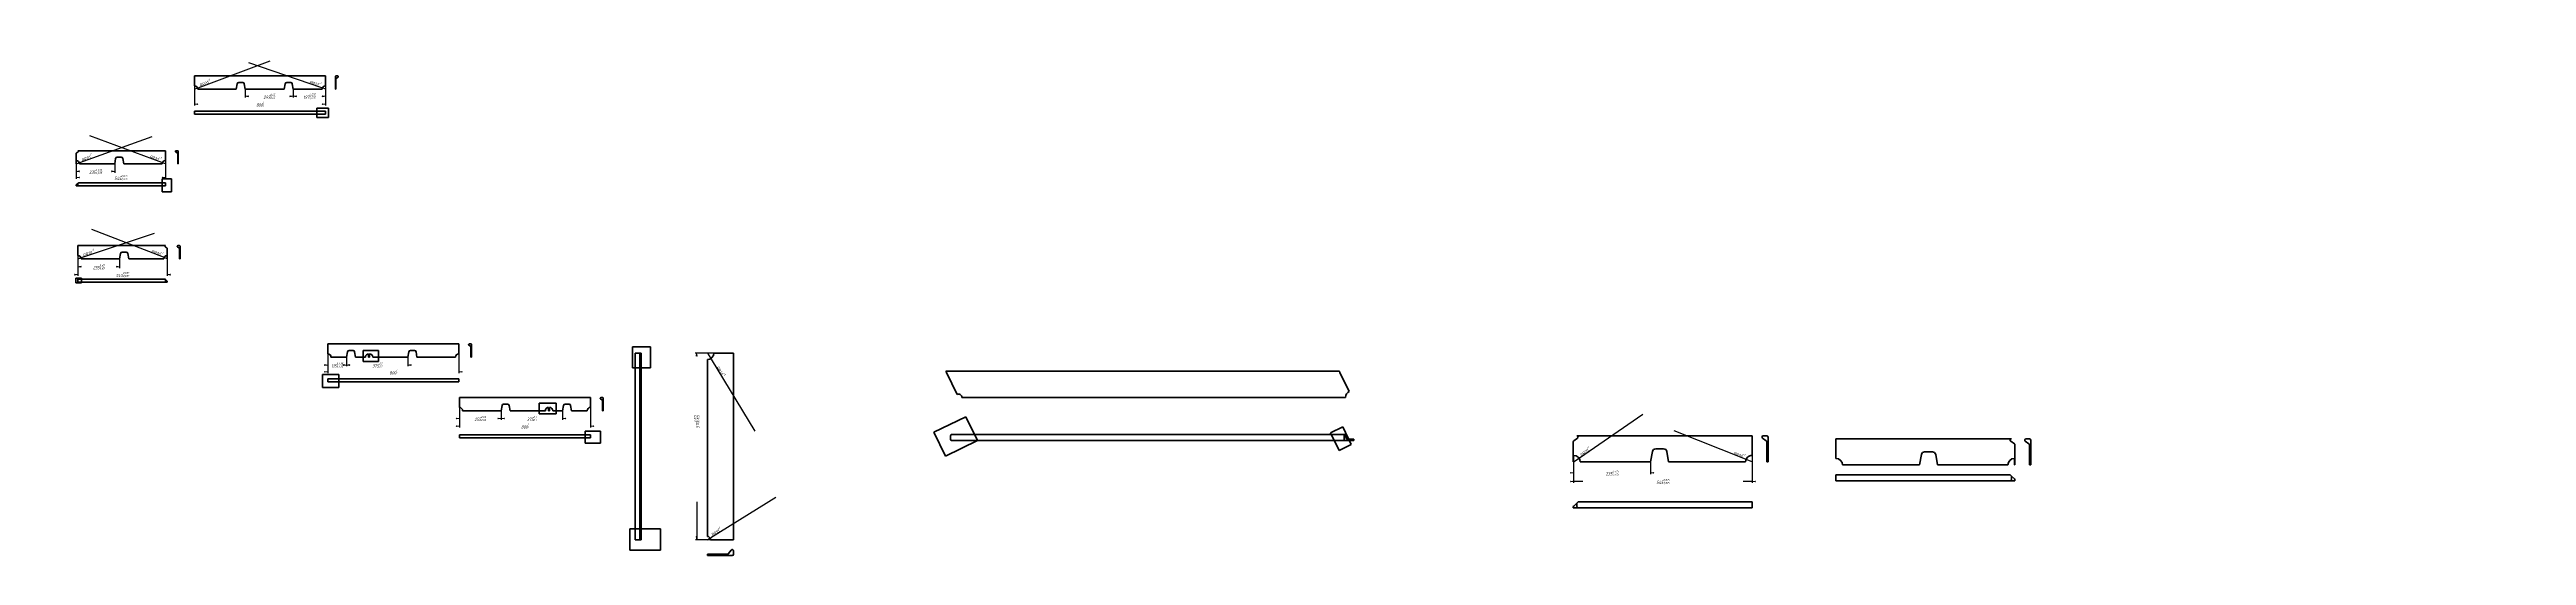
# Model space of a CAD drawing. Header units: millimetres. Extents: x 0 to 3780, y -368 to 405.
import ezdxf

# ---------------------------------------------------------------- set-up
doc = ezdxf.new("R2010")
doc.units = ezdxf.units.MM
doc.linetypes.add('K5LT_BASIC', pattern=[0])
doc.linetypes.add('K5LT_THIN', pattern=[0])
doc.layers.add('Системный слой', color=7, linetype='Continuous')
doc.layers.add('Системный слой (1)', color=7, linetype='Continuous', true_color=0x909090)
doc.styles.add('KDIMTEXTSTYLE', font='GOST_AU.SHX', dxfattribs={"width": 0.96, "oblique": 15, "height": 5})
doc.dimstyles.new('KDIMSTYLE (0.25)', dxfattribs={"dimtxt": 5, "dimasz": 1, "dimexe": 2, "dimexo": 0, "dimgap": 1, "dimtad": 1, "dimlfac": 4, "dimtxsty": 'KDIMTEXTSTYLE', "dimsah": 1, "dimcen": 0, "dimdle": 1, "dimadec": 0, "dimazin": 0, "dimtfac": 0.667, "dimtmove": 0, "dimatfit": 3, "dimfxl": 1, "dimtvp": 1, "dimtolj": 1, "dimtzin": 0, "dimarcsym": 0})
doc.dimstyles.new('KDIMSTYLE (0.50)', dxfattribs={"dimtxt": 5, "dimasz": 1, "dimexe": 2, "dimexo": 0, "dimgap": 1, "dimtad": 1, "dimlfac": 2, "dimtxsty": 'KDIMTEXTSTYLE', "dimsah": 1, "dimcen": 0, "dimdle": 1, "dimadec": 0, "dimazin": 0, "dimtfac": 0.667, "dimtmove": 0, "dimatfit": 3, "dimfxl": 1, "dimtvp": 1, "dimtolj": 1, "dimtzin": 0, "dimarcsym": 0})

# ---------------------------------------------------------------- blocks, each defined once
blk = doc.blocks.new('KDIMARROW_01')
at = {"layer": 'Системный слой'}
blk.add_hatch(color=0, dxfattribs=at).paths.add_polyline_path([(-5, -0.6582624912261956), (0, 0), (-5, 0.658262491226197), (-4.5, 5.51091059616309e-16)])
at = {"layer": 'Системный слой', "color": 0, "linetype": 'K5LT_THIN', "lineweight": 18}
for p, q in [((-4.5, 5.51091059616309e-16), (-5, 0.658262491226197)), ((-5, 0.658262491226197), (0, 0)), ((0, 0), (-5, -0.6582624912261956)), ((-5, -0.6582624912261956), (-4.5, 5.51091059616309e-16))]:
    blk.add_line(p, q, dxfattribs=at)
at = {"layer": 'Системный слой (1)', "color": 0, "linetype": 'K5LT_THIN', "lineweight": 18}
blk.add_line((0, 0), (-1, 0), dxfattribs=at)
blk = doc.blocks.new('U0')
at = {"layer": 'Системный слой (1)', "color": 5, "linetype": 'K5LT_BASIC', "lineweight": 60, "true_color": 0x0000ff}
for p, q in [((171.9712375406431, 207.4828602602768), (185.9712375406431, 207.4828602602768)), ((171.9712375406431, 187.4828602602768), (171.9712375406431, 207.4828602602768)), ((185.9712375406431, 207.4828602602768), (185.9712375406431, 187.4828602602768)), ((185.9712375406431, 187.4828602602768), (171.9712375406431, 187.4828602602768))]:
    blk.add_line(p, q, dxfattribs=at)
blk = doc.blocks.new('U1')
at = {"layer": 'Системный слой (1)', "color": 5, "linetype": 'K5LT_BASIC', "lineweight": 60, "true_color": 0x0000ff}
for p, q in [((40.2662888376808, 55.66416454634179), (49.0162888376808, 55.66416454634179)), ((40.2662888376808, 48.41416454634179), (40.2662888376808, 55.66416454634179)), ((49.0162888376808, 48.41416454634179), (40.2662888376808, 48.41416454634179)), ((49.0162888376808, 55.66416454634179), (49.0162888376808, 48.41416454634179))]:
    blk.add_line(p, q, dxfattribs=at)
blk = doc.blocks.new('U2')
at = {"layer": 'Системный слой (1)', "color": 5, "linetype": 'K5LT_BASIC', "lineweight": 60, "true_color": 0x0000ff}
for p, q in [((425.5635780661287, 315.1533987600566), (407.8135780661287, 315.1533987600566)), ((407.8135780661287, 315.1533987600566), (407.8135780661287, 301.1533987600566)), ((425.5635780661287, 301.1533987600566), (425.5635780661287, 315.1533987600566)), ((407.8135780661287, 301.1533987600566), (425.5635780661287, 301.1533987600566))]:
    blk.add_line(p, q, dxfattribs=at)
blk = doc.blocks.new('U3')
at = {"layer": 'Системный слой (1)', "color": 5, "linetype": 'K5LT_BASIC', "lineweight": 60, "true_color": 0x0000ff}
for p, q in [((478.4178315940748, -54.75122366398495), (502.1678315940748, -54.75122366398495)), ((478.4178315940748, -71.50122366398494), (478.4178315940748, -54.75122366398495)), ((502.1678315940748, -71.50122366398494), (478.4178315940748, -71.50122366398494)), ((502.1678315940748, -54.75122366398495), (502.1678315940748, -71.50122366398494))]:
    blk.add_line(p, q, dxfattribs=at)
blk = doc.blocks.new('U4')
at = {"layer": 'Системный слой (1)', "color": 5, "linetype": 'K5LT_BASIC', "lineweight": 60, "true_color": 0x0000ff}
for p, q in [((416.40206859876, -91.4273675021742), (441.3914695778082, -91.4273675021742)), ((416.40206859876, -111.4273675021742), (416.40206859876, -91.4273675021742)), ((441.3914695778082, -111.4273675021742), (416.40206859876, -111.4273675021742)), ((441.3914695778082, -91.4273675021742), (441.3914695778082, -111.4273675021742))]:
    blk.add_line(p, q, dxfattribs=at)
blk = doc.blocks.new('U5')
at = {"layer": 'Системный слой (1)', "color": 5, "linetype": 'K5LT_BASIC', "lineweight": 60, "true_color": 0x0000ff}
for p, q in [((747.2041459107602, -134.9985422920777), (773.2041459107602, -134.9985422920777)), ((747.2041459107602, -151.4985422920777), (747.2041459107602, -134.9985422920777)), ((773.2041459107602, -134.9985422920777), (773.2041459107602, -151.4985422920777)), ((773.2041459107602, -151.4985422920777), (747.2041459107602, -151.4985422920777))]:
    blk.add_line(p, q, dxfattribs=at)
blk = doc.blocks.new('U6')
at = {"layer": 'Системный слой (1)', "color": 5, "linetype": 'K5LT_BASIC', "lineweight": 60, "true_color": 0x0000ff}
for p, q in [((817.3476513299853, -177.8279354950771), (840.8073185503368, -177.8279354950771)), ((817.3476513299853, -196.0779354950771), (817.3476513299853, -177.8279354950771)), ((840.8073185503368, -177.8279354950771), (840.8073185503368, -196.0779354950771)), ((840.8073185503368, -196.0779354950771), (817.3476513299853, -196.0779354950771))]:
    blk.add_line(p, q, dxfattribs=at)
blk = doc.blocks.new('U7')
at = {"layer": 'Системный слой (1)', "color": 5, "linetype": 'K5LT_BASIC', "lineweight": 60, "true_color": 0x0000ff}
for p, q in [((889.6018052635808, -48.98865873113249), (917.1018052635808, -48.98865873113249)), ((889.6018052635808, -80.98865873113249), (889.6018052635808, -48.98865873113249)), ((917.1018052635808, -48.98865873113249), (917.1018052635808, -80.98865873113249)), ((917.1018052635808, -80.98865873113249), (889.6018052635808, -80.98865873113249))]:
    blk.add_line(p, q, dxfattribs=at)
blk = doc.blocks.new('U8')
at = {"layer": 'Системный слой (1)', "color": 5, "linetype": 'K5LT_BASIC', "lineweight": 60, "true_color": 0x0000ff}
for p, q in [((885.411436718595, -327.0230272609858), (932.411436718595, -327.0230272609858)), ((885.411436718595, -359.3983113660662), (885.411436718595, -327.0230272609858)), ((932.411436718595, -327.0230272609858), (932.411436718595, -359.3983113660662)), ((932.411436718595, -359.3983113660662), (885.411436718595, -359.3983113660662))]:
    blk.add_line(p, q, dxfattribs=at)
blk = doc.blocks.new('U9')
at = {"layer": 'Системный слой (1)', "color": 5, "linetype": 'K5LT_BASIC', "lineweight": 60, "true_color": 0x0000ff}
for p, q in [((1954.803956696962, -180.5769071259933), (1973.476850466892, -171.4883305123094)), ((1967.93314500643, -207.5514212890793), (1954.803956696962, -180.5769071259933)), ((1973.476850466892, -171.4883305123094), (1986.60603877636, -198.4628446753953)), ((1986.60603877636, -198.4628446753953), (1967.93314500643, -207.5514212890793))]:
    blk.add_line(p, q, dxfattribs=at)
blk = doc.blocks.new('U10')
at = {"layer": 'Системный слой (1)', "color": 5, "linetype": 'K5LT_BASIC', "lineweight": 60, "true_color": 0x0000ff}
for p, q in [((1349.649558431563, -179.4820737210238), (1398.165229314494, -155.86825160986)), ((1367.388136045264, -215.9267877273502), (1349.649558431563, -179.4820737210238)), ((1398.165229314494, -155.86825160986), (1415.903806928195, -192.3129656161864)), ((1415.903806928195, -192.3129656161864), (1367.388136045264, -215.9267877273502))]:
    blk.add_line(p, q, dxfattribs=at)

msp = doc.modelspace()

# ---------------------------------------------------------------- linework, layer by layer
at = {"layer": 'Системный слой (1)', "color": 5, "linetype": 'K5LT_BASIC', "lineweight": 60, "true_color": 0x0000ff}
for p, q in [((221.1625561219095, 362.6975924592994), (221.1625561219095, 364.5051330022918)), ((221.1625561219095, 364.5051330022918), (421.1625561219096, 364.5051330022918)), ((221.1625561219095, 360.6876735452842), (221.1625561219095, 362.6975924592994)), ((221.1625561219095, 359.8801330022918), (221.1625561219095, 360.6876735452842)), ((221.1625561219096, 349.5051330022705), (221.1625561219095, 359.8801330022918)), ((226.1625561219096, 344.5051330022704), (284.9125561219096, 344.5051330022705)), ((286.3262818281753, 352.4434580540332), (284.9125561219096, 344.5051330022705)), ((294.7875561219096, 354.5051330022705), (288.7875561219096, 354.5051330022705)), ((298.6625561219096, 344.5051330022705), (297.2488304156439, 352.4434580540332)), ((298.6625561219096, 344.5051330022705), (358.1625561219096, 344.5051330022673)), ((358.1625561219096, 344.5051330022673), (359.5762818281753, 352.44345805403)), ((362.0375561219096, 354.5051330022674), (368.0375561219096, 354.5051330022673)), ((370.4988304156439, 352.44345805403), (371.9125561219096, 344.5051330022673)), ((371.9125561219096, 344.5051330022673), (416.1625561219096, 344.5051330022704)), ((421.1625561219096, 362.6975924592994), (421.1625561219096, 364.5051330022918)), ((421.1625561219096, 360.6876735452842), (421.1625561219096, 362.6975924592994)), ((421.1625561219096, 359.8801330022918), (421.1625561219096, 360.6876735452842)), ((421.1625561219096, 349.5051330022705), (421.1625561219096, 359.8801330022918)), ((436.1625561219138, 363.5051330022918), (436.1625561219138, 349.5051330022705)), ((437.1625561219138, 349.5051330022705), (436.1625561219138, 349.5051330022705)), ((436.1625561219138, 349.5051330022705), (436.1625561219138, 344.5051330022705)), ((436.1625561219138, 344.5051330022705), (437.1625561219138, 344.5051330022705)), ((439.7348102756868, 364.5051330022918), (437.1625561219138, 364.5051330022918)), ((437.1625561219138, 349.5051330022705), (437.1625561219138, 359.8801330022918)), ((437.1625561219138, 349.5051330022705), (437.1625561219138, 344.5051330022705)), ((437.5727440574191, 360.6876735452842), (440.3246223401816, 362.6975924592994)), ((221.1625561219096, 310.5051330022658), (421.1625561219096, 310.5051330022658)), ((221.1625561219095, 309.5051330022658), (221.1625561219096, 310.5051330022658)), ((221.1625561219095, 306.9328788484928), (221.1625561219095, 309.5051330022658)), ((221.1625561219096, 305.9328788484928), (221.1625561219095, 306.9328788484928)), ((221.1625561219096, 305.9328788484928), (421.1625561219096, 305.9328788484928)), ((421.1625561219096, 309.5051330022658), (421.1625561219096, 310.5051330022658)), ((421.1625561219096, 306.9328788484928), (421.1625561219096, 309.5051330022658)), ((421.1625561219096, 305.9328788484928), (421.1625561219096, 306.9328788484928)), ((40.47123754061943, 230.3111020658797), (40.47123754064788, 245.6861020658801)), ((40.47123754061943, 230.3111020658797), (40.7212375406431, 230.3111020658829)), ((40.7212375406431, 230.3111020658829), (40.7212375406431, 235.3111020658829)), ((40.88142547614831, 246.4936426088725), (43.63330375889973, 248.5035615228637)), ((43.04349169435284, 250.3111020659014), (176.971237540643, 250.3111020659018)), ((45.7212375406431, 230.3111020658829), (99.4712375406431, 230.3111020658824)), ((99.4712375406431, 230.3111020658824), (100.8849632469088, 238.2494271176451)), ((103.3462375406431, 240.3111020658824), (109.3462375406431, 240.3111020658824)), ((111.8075118343774, 238.2494271176451), (113.2212375406431, 230.3111020658824)), ((113.2212375406431, 230.3111020658824), (171.9712375406431, 230.3111020658816)), ((176.971237540643, 250.3111020659018), (176.971237540643, 249.3111020658801)), ((176.9712375406431, 235.311102065883), (176.971237540643, 249.3111020658801)), ((192.3814254762065, 248.503561522909), (195.1333037589691, 246.4936426088937)), ((195.5434916944744, 250.3111020659014), (192.9712375407013, 250.3111020659014)), ((195.5434916944744, 245.6861020659014), (195.5434916944747, 230.3111020658829)), ((196.5434916944744, 230.3111020658797), (195.5434916944747, 230.3111020658829)), ((196.5434916944744, 248.5035615228637), (196.5434916944744, 249.3111020658798)), ((196.5434916944744, 246.4936426088725), (196.5434916944744, 248.5035615228637)), ((196.5434916944744, 245.6861020658801), (196.5434916944744, 246.4936426088725)), ((196.5434916944744, 230.3111020658797), (196.5434916944744, 245.6861020658801)), ((40.88142547609152, 198.1490358476123), (40.47123754061943, 197.738847912107)), ((40.47123754064788, 196.738847912107), (40.47123754061943, 197.738847912107)), ((40.47123754064788, 196.738847912107), (40.88142547614831, 196.738847912107)), ((43.04349169438126, 200.31110206588), (40.88142547609152, 198.1490358476123)), ((40.88142547614831, 196.738847912107), (43.63330375889973, 196.738847912107)), ((43.04349169438126, 200.31110206588), (44.04349169441195, 201.31110206588)), ((43.04349169435284, 197.738847912107), (43.04349169438126, 200.31110206588)), ((43.04349169435284, 197.738847912107), (44.04349169441616, 196.738847912107)), ((43.63330375889973, 196.738847912107), (44.04349169441616, 196.738847912107)), ((44.04349169441616, 201.3111020706633), (176.971237540643, 201.31110206588)), ((44.04349169441616, 196.738847912107), (176.971237540643, 196.738847912107)), ((176.971237540643, 200.31110206588), (176.971237540643, 201.31110206588)), ((176.971237540643, 197.738847912107), (176.971237540643, 200.31110206588)), ((176.971237540643, 197.738847912107), (176.971237540643, 196.738847912107)), ((43.25908184873151, 105.436102065896), (43.25908184873151, 104.4361020658743)), ((177.1868276950217, 105.4361020658956), (43.25908184873151, 105.436102065896)), ((43.25908184873147, 90.43610206587712), (43.25908184873151, 104.4361020658743)), ((107.0090818487314, 85.4361020658765), (48.25908184873147, 85.4361020658757)), ((107.0090818487314, 85.4361020658765), (108.4228075549971, 93.37442711763921)), ((110.8840818487314, 95.4361020658765), (116.8840818487314, 95.4361020658765)), ((119.3453561424657, 93.37442711763921), (120.7590818487314, 85.4361020658765)), ((174.5090818487315, 85.4361020658771), (120.7590818487314, 85.4361020658765)), ((179.3488939132262, 101.6186426088667), (176.5970156304748, 103.6285615228578)), ((179.5090818487315, 90.43610206587712), (179.5090818487315, 85.4361020658771)), ((179.7590818487551, 85.43610206587388), (179.5090818487315, 85.4361020658771)), ((179.7590818487551, 85.43610206587388), (179.7590818487267, 100.8111020658743)), ((195.1692697842659, 103.6285615229035), (197.9211480670285, 101.6186426088883)), ((198.3313360025338, 105.436102065896), (195.7590818487607, 105.436102065896)), ((198.3313360025338, 100.8111020658959), (198.3313360025342, 90.4361020658771)), ((198.3313360025341, 85.4361020658757), (198.3313360025342, 90.4361020658771)), ((199.3313360025338, 90.43610206587712), (198.3313360025342, 90.4361020658771)), ((199.331336002534, 85.4361020658757), (198.3313360025341, 85.4361020658757)), ((199.3313360025338, 90.43610206587712), (199.3313360025338, 104.4361020658743)), ((199.3313360025338, 90.43610206587712), (199.331336002534, 85.4361020658757)), ((176.1868276949584, 54.43610207064728), (43.25908184873151, 54.43610206586402)), ((43.25908184873151, 53.43610206586402), (43.25908184873151, 54.43610206586402)), ((43.2590818487315, 50.86384791209093), (43.25908184873151, 53.43610206586402)), ((43.2590818487315, 50.86384791209093), (43.25908184873151, 49.86384791209093)), ((176.1868276949584, 49.86384791209093), (43.25908184873151, 49.86384791209093)), ((177.1868276949933, 53.43610206586402), (176.1868276949583, 54.4361020658597)), ((177.1868276950217, 50.86384791209093), (176.1868276949584, 49.86384791209093)), ((176.5970156304748, 49.86384791209093), (176.1868276949584, 49.86384791209093)), ((179.3488939132262, 49.86384791209093), (176.5970156304748, 49.86384791209093)), ((177.1868276950217, 50.86384791209093), (177.1868276949933, 53.43610206586402)), ((177.1868276949933, 53.43610206586402), (179.348893913283, 51.27403584759622)), ((179.348893913283, 51.27403584759622), (179.7590818487551, 50.86384791209093)), ((179.7590818487267, 49.86384791209093), (179.3488939132262, 49.86384791209093)), ((179.7590818487267, 49.86384791209093), (179.7590818487551, 50.86384791209093)), ((424.5164695778082, -45.75122366398716), (424.5164695778082, -44.75122366396623)), ((424.5164695778082, -44.75122366396623), (624.516469577808, -44.75122366396561)), ((424.5164695778082, -45.75122366398716), (424.5164695778082, -59.75122366398492)), ((429.5164695778082, -64.75122366398492), (453.2664695778082, -64.75122366398496)), ((453.2664695778082, -64.75122366398496), (454.6801952840738, -56.81289861222223)), ((457.1414695778081, -54.75122366398496), (463.1414695778081, -54.75122366398495)), ((465.6027438715424, -56.81289861222223), (467.0164695778082, -64.75122366398496)), ((467.0164695778082, -64.75122366398496), (482.0164695778349, -64.75122366400758)), ((487.0164695778349, -59.75122366400616), (487.0164695778349, -64.75122366400616)), ((487.0164695778349, -64.75122366400616), (488.2664695778082, -64.75122366398433)), ((488.2664695778082, -64.75122366398433), (488.2664695778082, -59.75122366398433)), ((493.2664695778082, -64.75122366398433), (547.0164695778082, -64.75122366398493)), ((547.0164695778082, -64.75122366398493), (548.4301952840739, -56.81289861222222)), ((550.8914695778082, -54.75122366398494), (556.8914695778082, -54.75122366398494)), ((559.3527438715424, -56.81289861222222), (560.7664695778082, -64.75122366398493)), ((560.7664695778082, -64.75122366398493), (619.5164695778082, -64.75122366398575)), ((624.516469577808, -44.75122366396561), (624.516469577808, -45.75122366398716)), ((624.5164695778082, -59.75122366398433), (624.516469577808, -45.75122366398716)), ((642.678535796076, -48.5686831209739), (639.9266575133133, -46.55876420695867)), ((640.5164695778082, -44.7512236639662), (643.0887237315812, -44.75122366396623)), ((643.0887237315817, -59.75122366398492), (643.0887237315812, -49.37622366396621)), ((644.0887237315812, -59.75122366398492), (643.0887237315817, -59.75122366398492)), ((643.0887237315816, -64.75122366398492), (643.0887237315817, -59.75122366398492)), ((644.0887237315814, -64.75122366398492), (643.0887237315816, -64.75122366398492)), ((644.0887237315812, -45.75122366398716), (644.0887237315812, -59.75122366398492)), ((644.0887237315812, -59.75122366398492), (644.0887237315814, -64.75122366398492)), ((893.8747330371626, -343.5779354950557), (893.8747330371626, -58.57793549509847)), ((893.8747330371626, -58.57793549509847), (894.6951089081731, -58.57793549509847)), ((894.6951089081731, -58.57793549509847), (900.1988654736983, -58.57793549509847)), ((900.1988654736983, -58.57793549509847), (901.0192413447089, -58.57793549509847)), ((901.0192413447089, -58.57793549509847), (901.0192413447089, -68.57793549509847)), ((903.0192413447089, -58.57793549509847), (901.0192413447089, -58.57793549509847)), ((901.0192413447089, -338.5779354950557), (901.0192413447089, -68.57793549509847)), ((901.0192413447089, -68.57793549509847), (903.0192413447087, -68.57793549509847)), ((903.0192413447087, -68.57793549509847), (903.0192413447089, -58.57793549509847)), ((903.0192413447089, -338.5779354950557), (903.0192413447087, -68.57793549509847)), ((1003.874733037163, -338.5779354950557), (1003.874733037163, -68.57793549509847)), ((1013.874733037163, -58.57793549509847), (1041.874733037163, -58.57793549509847)), ((1041.874733037163, -58.57793549509847), (1043.874733037162, -58.57793549509847)), ((1043.874733037162, -343.5779354950557), (1043.874733037162, -58.57793549509847)), ((424.5164695778082, -97.75122366400774), (424.5164695778082, -98.75122366400774)), ((424.5164695778082, -97.75122366400774), (624.516469577808, -97.75122366400774)), ((424.5164695778082, -98.75122366400774), (424.5164695778082, -101.3234778177808)), ((424.5164695778082, -102.3234778177808), (424.5164695778082, -101.3234778177808)), ((424.5164695778082, -102.3234778177808), (624.516469577808, -102.3234778177808)), ((624.516469577808, -98.75122366400774), (624.516469577808, -97.75122366400774)), ((624.5164695778082, -101.3234778177808), (624.516469577808, -98.75122366400774)), ((624.5164695778082, -101.3234778177808), (624.516469577808, -102.3234778177808)), ((1368.769542998656, -88.2816204327313), (1367.796091671222, -86.2816204327313)), ((1367.796091671222, -86.2816204327313), (1968.362978698583, -86.28162043275591)), ((1368.769542998656, -88.2816204327313), (1385.07692016833, -121.7858680722426)), ((1969.336430026016, -88.28162043275597), (1968.362978698583, -86.28162043275591)), ((1969.336430026016, -88.28162043275597), (1983.4556091441, -117.2901157117276)), ((625.3971306148314, -126.6145104732758), (625.3971306148314, -127.6145104732973)), ((825.3971306148314, -126.6145104732764), (625.3971306148314, -126.6145104732758)), ((625.3971306148314, -141.6145104732945), (625.3971306148314, -127.6145104732973)), ((689.1471306148314, -146.6145104732951), (630.3971306148314, -146.6145104732959)), ((689.1471306148314, -146.6145104732951), (690.5608563210972, -138.6761854215324)), ((693.0221306148314, -136.6145104732951), (699.0221306148314, -136.6145104732951)), ((701.4834049085657, -138.6761854215324), (702.8971306148314, -146.6145104732951)), ((756.6471306148314, -146.6145104732945), (702.8971306148314, -146.6145104732951)), ((761.6471306148314, -141.6145104732945), (761.6471306148314, -146.6145104732945)), ((762.8971306148048, -146.6145104733164), (761.6471306148314, -146.6145104732945)), ((762.8971306148048, -146.6145104733164), (762.8971306148048, -141.6145104733163)), ((782.8971306148314, -146.6145104732951), (767.8971306148048, -146.6145104733178)), ((782.8971306148314, -146.6145104732951), (784.3108563210972, -138.6761854215324)), ((786.7721306148314, -136.6145104732951), (792.7721306148314, -136.6145104732951)), ((795.2334049085657, -138.6761854215324), (796.6471306148314, -146.6145104732951)), ((820.3971306148314, -146.6145104732951), (796.6471306148314, -146.6145104732951)), ((825.3971306148314, -127.6145104732973), (825.3971306148314, -126.6145104732764)), ((825.3971306148314, -127.6145104732973), (825.3971306148314, -141.6145104732951)), ((840.8073185503367, -128.4220510162683), (843.5591968330993, -130.4319699302835)), ((843.9693847686046, -126.6145104732758), (841.3971306148316, -126.6145104732758)), ((843.9693847686046, -131.2395104732758), (843.9693847686051, -141.6145104732945)), ((844.9693847686046, -141.6145104732945), (843.9693847686051, -141.6145104732945)), ((843.969384768605, -146.6145104732959), (843.9693847686051, -141.6145104732945)), ((844.9693847686048, -146.6145104732959), (843.969384768605, -146.6145104732959)), ((844.9693847686046, -141.6145104732945), (844.9693847686046, -127.6145104732973)), ((844.9693847686046, -141.6145104732945), (844.9693847686048, -146.6145104732959)), ((1392.265118219907, -126.2816204327571), (1977.832005247256, -126.2816204327567)), ((625.3971306148314, -184.6145104733178), (625.3971306148314, -183.6145104733178)), ((825.3971306148314, -183.6145104733178), (625.3971306148314, -183.6145104733178)), ((625.3971306148314, -187.1867646270908), (625.3971306148314, -184.6145104733178)), ((625.3971306148314, -187.1867646270908), (625.3971306148314, -188.1867646270908)), ((825.3971306148314, -188.1867646270908), (625.3971306148314, -188.1867646270908)), ((825.3971306148314, -183.6145104733178), (825.3971306148314, -184.6145104733178)), ((825.3971306148314, -184.6145104733178), (825.3971306148314, -187.1867646270908)), ((825.3971306148314, -188.1867646270908), (825.3971306148314, -187.1867646270908)), ((1375.012806895651, -185.1684573086404), (1375.012806895651, -190.3129656161866)), ((1375.986258525581, -183.1684573086404), (1976.553145552941, -183.1684573086402)), ((1975.579693923012, -185.1684573086401), (1975.579693923012, -190.3129656161861)), ((1979.295804898861, -189.4925897451756), (1977.339246663978, -183.9888331796506)), ((2326.24207351152, -192.520050240169), (2331.745830077023, -188.5002124121866)), ((2330.566205947929, -184.8851313261114), (2598.42169764051, -184.8851313261106)), ((2598.42169764051, -184.8851313261106), (2598.42169764051, -186.8851313261537)), ((2598.42169764051, -214.8851313261481), (2598.42169764051, -186.8851313261537)), ((2614.242073511657, -188.5002124120962), (2619.745830077182, -192.5200502401267)), ((2620.566205948193, -184.8851313261114), (2615.421697640646, -184.8851313261114)), ((2622.566205948193, -188.5002124121866), (2622.566205948203, -186.8851313261545)), ((2622.566205948203, -192.520050240169), (2622.566205948193, -188.5002124121866)), ((1375.986258223085, -192.3129656161865), (1976.553145250446, -192.3129656161861)), ((1976.553145250446, -192.3129656161861), (1990.672324368531, -192.3129656161861)), ((1990.672324368531, -190.3129656161863), (1980.081906312393, -190.3129656161861)), ((1990.672324368531, -190.3129656161863), (1990.672324368531, -192.3129656161861)), ((2325.421697640462, -224.8851313261545), (2325.421697640519, -194.1351313261537)), ((2325.421697640462, -224.8851313261545), (2325.92169764051, -224.8851313261481)), ((2325.92169764051, -224.8851313261481), (2325.92169764051, -214.8851313261481)), ((2335.92169764051, -224.8851313261481), (2443.42169764051, -224.8851313261493)), ((2443.42169764051, -224.8851313261493), (2446.249149053041, -209.0084812226239)), ((2451.17169764051, -204.8851313261493), (2463.17169764051, -204.8851313261493)), ((2468.094246227978, -209.0084812226238), (2470.92169764051, -224.8851313261493)), ((2470.92169764051, -224.8851313261493), (2588.42169764051, -224.8851313261509)), ((2620.566205948193, -194.1351313261115), (2620.566205948193, -224.8851313261481)), ((2622.566205948193, -224.8851313261545), (2620.566205948193, -224.8851313261481)), ((2622.566205948193, -194.1351313261537), (2622.566205948203, -192.520050240169)), ((2622.566205948193, -224.8851313261545), (2622.566205948193, -194.1351313261537)), ((2994.126447613612, -189.5101313261234), (2726.270955921032, -189.5101313261226)), ((2726.270955921032, -189.5101313261226), (2726.270955921032, -191.5101313261657)), ((2726.270955921032, -219.5101313261601), (2726.270955921032, -191.5101313261657)), ((2853.770955921032, -229.5101313261613), (2856.598407333563, -213.6334812226358)), ((2861.520955921032, -209.5101313261613), (2873.520955921032, -209.5101313261613)), ((2878.4435045085, -213.6334812226359), (2881.270955921032, -229.5101313261613)), ((2998.450580050021, -197.145050240181), (2992.946823484518, -193.1252124121986)), ((2998.770955921032, -219.5101313261601), (2998.770955921032, -229.5101313261601)), ((2999.270955921079, -229.5101313261665), (2999.270955921022, -198.7601313261657)), ((3015.09133179212, -193.1252124121075), (3020.595088357646, -197.1450502401379)), ((3021.415464228657, -189.5101313261226), (3016.27095592111, -189.5101313261226)), ((3021.415464228657, -198.7601313261227), (3021.415464228658, -219.5101313261601)), ((3021.415464228657, -229.5101313261629), (3021.415464228658, -219.5101313261601)), ((3023.415464228657, -219.5101313261601), (3021.415464228658, -219.5101313261601)), ((3023.415464228657, -219.5101313261601), (3023.415464228657, -191.5101313261657)), ((3023.415464228657, -219.5101313261601), (3023.415464228657, -229.5101313261629)), ((2992.126447613486, -244.5101313261857), (2726.270955921032, -244.5101313262062)), ((2726.270955921032, -246.5101313262062), (2726.270955921032, -244.5101313262062)), ((2726.270955921032, -251.6546396337524), (2726.270955921032, -246.5101313262062)), ((2726.270955921032, -251.6546396337524), (2726.270955921032, -253.6546396337524)), ((2992.126447613486, -253.6546396337628), (2726.270955921032, -253.6546396337524)), ((2853.770955921032, -229.5101313261613), (2736.270955921032, -229.5101313261629)), ((2988.770955921032, -229.5101313261601), (2881.270955921032, -229.5101313261613)), ((2994.126447613555, -246.5101313262062), (2992.126447613485, -244.5101313262148)), ((2994.126447613612, -251.6546396337524), (2992.126447613486, -253.6546396337628)), ((2992.946823484518, -253.6546396337524), (2992.126447613486, -253.6546396337628)), ((2998.450580050021, -253.6546396337628), (2992.946823484518, -253.6546396337524)), ((2994.126447613555, -246.5101313262062), (2998.450580050078, -250.834263762742)), ((2994.126447613612, -251.6546396337524), (2994.126447613555, -246.5101313262062)), ((2998.450580050078, -250.834263762742), (2999.270955921079, -251.6546396337524)), ((2999.270955921022, -253.6546396337524), (2998.450580050021, -253.6546396337628)), ((2999.270955921079, -229.5101313261665), (2998.770955921032, -229.5101313261601)), ((2999.270955921022, -253.6546396337524), (2999.270955921079, -251.6546396337524)), ((3023.415464228657, -229.5101313261629), (3021.415464228657, -229.5101313261629)), ((2326.242073511463, -292.2092637627107), (2325.421697640462, -293.0296396337211)), ((2325.421697640519, -295.0296396337211), (2325.421697640462, -293.0296396337211)), ((2325.421697640519, -295.0296396337211), (2326.24207351152, -295.0296396337316)), ((2330.566205947986, -287.8851313261749), (2326.242073511463, -292.2092637627107)), ((2326.24207351152, -295.0296396337316), (2331.745830077023, -295.0296396337211)), ((2330.566205947986, -287.8851313261749), (2332.566205948047, -285.8851313261749)), ((2330.566205947929, -293.0296396337211), (2330.566205947986, -287.8851313261749)), ((2330.566205947929, -293.0296396337211), (2332.566205948056, -295.0296396337316)), ((2331.745830077023, -295.0296396337211), (2332.566205948056, -295.0296396337316)), ((2332.566205948056, -285.8851313261545), (2598.42169764051, -285.8851313261749)), ((2332.566205948056, -295.0296396337316), (2598.42169764051, -295.0296396337211)), ((2598.42169764051, -287.8851313261749), (2598.42169764051, -285.8851313261749)), ((2598.42169764051, -293.0296396337211), (2598.42169764051, -287.8851313261749)), ((2598.42169764051, -293.0296396337211), (2598.42169764051, -295.0296396337211)), ((903.0192413447089, -338.5779354950557), (901.0192413447089, -338.5779354950557)), ((901.0192413447089, -338.5779354950557), (901.0192413447089, -343.5779354950557)), ((903.0192413447089, -343.5779354950557), (903.0192413447089, -338.5779354950557)), ((893.8747330371626, -343.5779354950557), (894.6951089081731, -343.5779354950557)), ((894.6951089081731, -343.5779354950557), (900.1988654736983, -343.5779354950557)), ((900.1988654736983, -343.5779354950557), (901.0192413447089, -343.5779354950557)), ((903.0192413447089, -343.5779354950557), (901.0192413447089, -343.5779354950557)), ((1003.874733037163, -365.722443802602), (1003.874733037163, -367.7224438026018)), ((1013.874733037163, -365.722443802602), (1003.874733037163, -365.722443802602)), ((1003.874733037163, -367.7224438026018), (1013.874733037163, -367.722443802602)), ((1008.874733037163, -343.5779354950557), (1041.874733037163, -343.5779354950557)), ((1034.624733037163, -365.722443802602), (1013.874733037163, -365.722443802602)), ((1013.874733037163, -367.722443802602), (1013.874733037163, -365.722443802602)), ((1013.874733037163, -367.722443802602), (1041.874733037163, -367.7224438026019)), ((1040.259651951178, -359.3983113660662), (1036.239814123147, -364.9020679315914)), ((1041.874733037163, -343.5779354950557), (1043.874733037162, -343.5779354950557)), ((1043.874733037162, -365.722443802602), (1043.874733037163, -360.5779354950557))]:
    msp.add_line(p, q, dxfattribs=at)
for centre, radius, start, end in [((221.1625561219096, 344.5051330022705), 5.000000000000004, 0, 90.00000000000033), ((288.7875561219096, 352.0051330022705), 2.500000000000001, 90, 169.9021361604664), ((294.7875561219096, 352.0051330022705), 2.500000000000002, 10.09786383953383, 90.0000000000001), ((362.0375561219096, 352.0051330022673), 2.500000000000003, 89.9999999999999, 169.9021361604664), ((368.0375561219096, 352.0051330022673), 2.500000000000002, 10.09786383953383, 90), ((421.1625561219096, 344.5051330022705), 5.000000000000004, 90, 180), ((437.1625561219138, 363.5051330022918), 1.000000000000001, 90, 180), ((438.1625561219138, 359.8801330022918), 1.000000000000001, 126.1436728622647, 180), ((439.7348102756868, 363.5051330022918), 1.000000000000001, 306.1436728622718, 90.00000000000061), ((41.47123754064307, 245.6861020658801), 1.000000000000001, 126.1436728622677, 180), ((40.72123754064307, 230.3111020658829), 5.000000000000004, 0, 90), ((43.04349169441616, 249.3111020658801), 1.000000000000001, 0, 90.00000000362817), ((43.04349169441195, 249.3111020658801), 1.000000000000001, 306.1436728609352, 0), ((103.3462375406431, 237.8111020658824), 2.500000000000002, 89.9999999999999, 169.9021361604662), ((109.3462375406431, 237.8111020658824), 2.500000000000001, 10.09786383953383, 90), ((176.9712375406431, 230.3111020658829), 5.000000000000004, 89.99999999998381, 180), ((192.9712375407013, 249.3111020659014), 1.000000000000015, 89.99999999999807, 233.8563271377296), ((194.5434916944744, 245.6861020659014), 0.9999999999999872, 0, 53.85632713773457), ((195.5434916944744, 249.3111020659014), 1.000000000000004, 0, 90), ((43.25908184873146, 85.4361020658771), 5.000000000000004, 0, 90), ((110.8840818487315, 92.9361020658765), 2.500000000000003, 89.99999999999994, 169.9021361604661), ((116.8840818487315, 92.9361020658765), 2.500000000000001, 10.09786383953372, 90), ((179.5090818487315, 85.4361020658771), 5.000000000000004, 90, 180), ((177.1868276949584, 104.4361020658743), 1.000000000000001, 89.99999999637183, 180), ((177.1868276949626, 104.4361020658743), 1.000000000000001, 180.0000000000234, 233.8563271390649), ((178.7590818487315, 100.8111020658743), 1.000000000000001, 0, 53.85632713773225), ((195.7590818487607, 104.436102065896), 1.000000000000015, 90, 233.8563271377315), ((197.3313360025338, 100.811102065896), 0.9999999999999872, 0, 53.85632713773528), ((198.3313360025338, 104.436102065896), 1.000000000000004, 0, 90), ((424.5164695778082, -64.75122366398492), 5.000000000000002, 0, 90), ((457.1414695778081, -57.25122366398495), 2.499999999999994, 90, 169.9021361604662), ((463.1414695778081, -57.25122366398495), 2.499999999999994, 10.09786383953388, 90), ((487.0164695778349, -64.75122366400616), 5.000000000000044, 89.99999999998381, 180), ((488.2664695778082, -64.75122366398433), 5.000000000000002, 0, 90), ((550.8914695778082, -57.25122366398494), 2.499999999999994, 90, 169.9021361604662), ((556.8914695778082, -57.25122366398494), 2.499999999999994, 10.09786383953383, 90), ((624.5164695778083, -64.75122366398433), 5.000000000000002, 89.99999999998381, 180), ((640.5164695778082, -45.75122366396621), 1.000000000000001, 90.00000000000112, 233.8563271377361), ((642.0887237315812, -49.37622366396621), 1.000000000000001, 0, 53.85632713773241), ((643.0887237315812, -45.75122366396621), 1.000000000000001, 0, 90), ((1003.874733037163, -58.57793549509847), 10.00000000000001, 270, 0), ((625.3971306148314, -146.6145104732945), 5.000000000000002, 0, 90), ((693.0221306148314, -139.1145104732951), 2.499999999999995, 89.99999999999994, 169.9021361604661), ((699.0221306148314, -139.1145104732951), 2.499999999999994, 10.09786383953378, 90), ((761.6471306148314, -146.6145104732945), 5.000000000000002, 90, 180), ((762.8971306148048, -146.6145104733164), 5.000000000000016, 0, 90), ((786.7721306148314, -139.1145104732951), 2.499999999999994, 90, 169.9021361604661), ((792.7721306148314, -139.1145104732951), 2.499999999999994, 10.09786383953378, 90), ((825.3971306148314, -146.6145104732951), 5.000000000000002, 90.00000000000001, 180), ((841.3971306148316, -127.6145104732758), 1.000000000000001, 90, 233.8563271377351), ((842.9693847686046, -131.2395104732758), 0.9999999999999873, 0, 53.85632713773172), ((843.9693847686046, -127.6145104732758), 0.9999999999999769, 0, 90), ((1387.265118219907, -126.2816204327571), 4.999999999999893, 0, 115.9533757023642), ((1987.832005247255, -126.2816204327565), 10.00000000000008, 115.953375702364, 180.0000000000021), ((2330.566205948056, -186.8851313261537), 2.000000000000002, 0, 90.00000000362817), ((2330.566205948047, -186.8851313261537), 2.000000000000002, 306.1436728609352, 0), ((2615.421697640646, -186.8851313261114), 2.000000000000029, 89.99999999999878, 233.8563271377294), ((2620.566205948193, -186.8851313261114), 2.000000000000009, 0, 90), ((2327.42169764051, -194.1351313261537), 2.000000000000002, 126.1436728622677, 180), ((2325.92169764051, -224.8851313261481), 10.00000000000001, 0, 90), ((2451.17169764051, -209.8851313261493), 5.000000000000004, 89.9999999999999, 169.9021361604662), ((2463.17169764051, -209.8851313261493), 5.000000000000003, 10.09786383953383, 90), ((2598.42169764051, -224.8851313261481), 10.00000000000001, 89.99999999998381, 180), ((2618.566205948193, -194.1351313261114), 2.00000000000004, 0, 53.85632713772872), ((2726.270955921032, -229.5101313261601), 10.00000000000001, 0, 90), ((2861.520955921032, -214.5101313261613), 5.000000000000005, 89.99999999999994, 169.9021361604661), ((2873.520955921032, -214.5101313261613), 5.000000000000003, 10.09786383953372, 90), ((2998.770955921032, -229.5101313261601), 10.00000000000001, 90, 180), ((2994.126447613486, -191.5101313261657), 2.000000000000002, 89.99999999637183, 180), ((2994.126447613494, -191.5101313261657), 2.000000000000002, 180.0000000000234, 233.8563271390649), ((2997.270955921032, -198.7601313261657), 2.000000000000002, 0, 53.85632713773225), ((3016.27095592111, -191.5101313261226), 2.000000000000029, 90, 233.8563271377306), ((3019.415464228657, -198.7601313261226), 2.000000000000036, 0, 53.85632713772872), ((3021.415464228657, -191.5101313261226), 2.000000000000009, 0, 90), ((1003.874733037163, -343.5779354950557), 5.000000000000004, 0, 90), ((1034.624733037163, -363.722443802602), 2.000000000000003, 269.9999999999993, 323.8563271377329), ((1041.874733037163, -360.5779354950557), 2.000000000000002, 0, 143.8563271377309), ((1041.874733037163, -365.722443802602), 2.000000000000002, 270, 0)]:
    msp.add_arc(centre, radius, start, end, dxfattribs=at)
for centre, major_axis, start_param, end_param in [((1375.986258223086, -185.1684573086403), (1.224646799147339e-16, 1.999999999999977), 0.04026968587541901, 1.570796326794911), ((1976.553145250446, -185.1684573086401), (1.224646799147339e-16, 1.999999999999977), 0.04026968587551938, 1.570796326794882), ((1976.553145250446, -185.1684573086401), (1.224646799147339e-16, 1.999999999999977), 5.343215075594899, 6.323454993055106), ((1375.986258223086, -190.3129656161865), (1.224646799147369e-16, 2.000000000000027), 1.570796326794882, 3.141592653589742), ((1976.553145250446, -190.3129656161863), (1.224646799147369e-16, 2.000000000000027), 1.570796326794882, 3.141592653589831), ((1980.081906312393, -188.3129656161861), (1.224646799147369e-16, 2.000000000000027), 2.201622422005106, 3.141592653589799)]:
    msp.add_ellipse(centre, major_axis=major_axis, ratio=0.4867256637168707, start_param=start_param, end_param=end_param, dxfattribs=at)

# ---------------------------------------------------------------- block references
at = {"layer": 'Системный слой (1)'}
for name in ['U2', 'U0', 'U1', 'U3', 'U7', 'U4', 'U5', 'U6', 'U10', 'U9', 'U8']:
    msp.add_blockref(name, (0, 0), dxfattribs=at)

# ---------------------------------------------------------------- dimensions: what is measured, and where the dimension line sits
at = {"layer": 'Системный слой (1)', "color": 7}
for center, radius, location, dimstyle in [((221.1625561219096, 344.5051330022705), 4.9999999999999964, (237.8555760508372, 350.7172334069703), 'KDIMSTYLE (0.25)'), ((421.1625561219096, 344.5051330022705), 4.999999999999958, (404.3087821972107, 350.2668523880777), 'KDIMSTYLE (0.25)'), ((40.72123754064307, 230.3111020658829), 5.000000000000052, (57.48300042404932, 236.3352543569618), 'KDIMSTYLE (0.25)'), ((176.9712375406431, 230.3111020658829), 5.000000000000072, (160.2715171812904, 236.5051674275874), 'KDIMSTYLE (0.25)'), ((43.25908184873146, 85.4361020658771), 4.999999999999999, (60.15247910234883, 91.0805892008716), 'KDIMSTYLE (0.25)'), ((179.5090818487315, 85.4361020658771), 5.000000000000077, (162.8980317107702, 91.86417480191423), 'KDIMSTYLE (0.25)'), ((1003.874733037163, -58.57793549509847), 9.999999999999677, (1021.572357108773, -87.66173916667628), 'KDIMSTYLE (0.50)'), ((2325.92169764051, -224.8851313261481), 9.999999999999186, (2344.683735258791, -211.9102567971405), 'KDIMSTYLE (0.50)'), ((2598.42169764051, -224.8851313261481), 10.000000000000894, (2577.245621289793, -216.4036683024761), 'KDIMSTYLE (0.50)'), ((1003.874733037163, -343.5779354950557), 4.999999999999803, (1018.545672349479, -334.4433740287004), 'KDIMSTYLE (0.50)')]:
    msp.add_radius_dim(center=center, radius=radius, location=location, dimstyle=dimstyle, override={"dimpost": '\\H5.0;\\W0.965;\\Q15;R<>\\H0.65x;\\S+1^;\\H1.5x;', "dimblk2": 'KDIMARROW_01', "dimclrt": 7, "dimtolj": 1}, dxfattribs=at).render()
for base, p1, p2, location, dimstyle, override in [((421.1625561219096, 321.497421965985), (221.1625561219096, 349.5051330022705), (421.1625561219096, 349.5051330022705), (321.1625561219096, 321.497421965985), 'KDIMSTYLE (0.25)', {"dimexo": 0, "dimpost": '\\H5.0;\\W0.965;\\Q15;<>\\H0.65x;\\S1^1;\\H1.5x;', "dimblk1": 'KDIMARROW_01', "dimblk2": 'KDIMARROW_01', "dimse1": 0, "dimse2": 0, "dimclrt": 7, "dimtolj": 1}), ((371.9125561219091, 333.4057658691106), (298.6625561219096, 344.5051330022705), (371.9125561219096, 344.5051330022673), (335.2875561219091, 333.4057658691122), 'KDIMSTYLE (0.25)', {"dimexo": 0, "dimpost": '\\H5.0;\\W0.965;\\Q15;<>\\H0.65x;\\S0,65^0,65;\\H1.5x;', "dimblk1": 'KDIMARROW_01', "dimblk2": 'KDIMARROW_01', "dimse1": 0, "dimse2": 0, "dimclrt": 7, "dimtolj": 1}), ((421.1625561219103, 333.4057658691153), (371.9125561219096, 344.5051330022673), (421.1625561219096, 344.5051330022705), (396.5375561219103, 333.4057658691137), 'KDIMSTYLE (0.25)', {"dimexo": 0, "dimpost": '\\H5.0;\\W0.965;\\Q15;<>\\H0.65x;\\S0,575^0,575;\\H1.5x;', "dimblk1": 'KDIMARROW_01', "dimblk2": 'KDIMARROW_01', "dimse1": 0, "dimse2": 0, "dimclrt": 7, "dimtolj": 1}), ((176.9712375406445, 209.4828602602767), (40.7212375406431, 235.3111020658829), (176.9712375406445, 235.311102065883), (108.8462375406438, 209.4828602602768), 'KDIMSTYLE (0.25)', {"dimexo": 0, "dimpost": '\\H5.0;\\W0.965;\\Q15;<>\\H0.65x;\\S0,875^0,875;\\H1.5x;', "dimblk1": 'KDIMARROW_01', "dimblk2": 'KDIMARROW_01', "dimse1": 0, "dimse2": 0, "dimclrt": 7, "dimtolj": 1}), ((99.47123754064299, 218.7456409161419), (40.7212375406431, 230.3111020658829), (99.4712375406431, 230.3111020658824), (70.09623754064299, 218.7456409161422), 'KDIMSTYLE (0.25)', {"dimexo": 0, "dimpost": '\\H5.0;\\W0.965;\\Q15;<>\\H0.65x;\\S0,575^0,575;\\H1.5x;', "dimblk1": 'KDIMARROW_01', "dimblk2": 'KDIMARROW_01', "dimse1": 0, "dimse2": 0, "dimclrt": 7, "dimtolj": 1}), ((43.25908184873146, 61.19619561284492), (179.5090818487315, 90.43610206587712), (43.25908184873146, 90.4361020658771), (111.3840818487315, 61.19619561284492), 'KDIMSTYLE (0.25)', {"dimexo": 0, "dimpost": '\\H5.0;\\W0.965;\\Q15;<>\\H0.65x;\\S0,875^0,875;\\H1.5x;', "dimblk1": 'KDIMARROW_01', "dimblk2": 'KDIMARROW_01', "dimse1": 0, "dimse2": 0, "dimclrt": 7, "dimtolj": 1}), ((107.0090818487313, 73.22851671997506), (43.25908184873146, 85.4361020658771), (107.0090818487315, 85.4361020658765), (75.13408184873134, 73.22851671997537), 'KDIMSTYLE (0.25)', {"dimexo": 0, "dimpost": '\\H5.0;\\W0.965;\\Q15;<>\\H0.65x;\\S0,65^0,65;\\H1.5x;', "dimblk1": 'KDIMARROW_01', "dimblk2": 'KDIMARROW_01', "dimse1": 0, "dimse2": 0, "dimclrt": 7, "dimtolj": 1}), ((424.5164695778082, -87.35683827301827), (624.5164695778096, -59.75122366398433), (424.5164695778082, -59.75122366398492), (524.516469577809, -87.35683827301798), 'KDIMSTYLE (0.25)', {"dimexo": 0, "dimpost": '\\H5.0;\\W0.965;\\Q15;<>\\H0.65x;\\S1^1;\\H1.5x;', "dimblk1": 'KDIMARROW_01', "dimblk2": 'KDIMARROW_01', "dimse1": 0, "dimse2": 0, "dimclrt": 7, "dimtolj": 1}), ((424.5164695778082, -76.87317970593581), (453.2664695778082, -64.75122366398496), (424.5164695778082, -64.75122366398492), (438.8914695778082, -76.87317970593584), 'KDIMSTYLE (0.25)', {"dimexo": 0, "dimpost": '\\H5.0;\\W0.965;\\Q15;<>\\H0.65x;\\S0,435^0,435;\\H1.5x;', "dimblk1": 'KDIMARROW_01', "dimblk2": 'KDIMARROW_01', "dimse1": 0, "dimse2": 0, "dimclrt": 7, "dimtolj": 1}), ((453.2664695778082, -76.87317970593588), (547.0164695778082, -64.75122366398493), (453.2664695778082, -64.75122366398496), (500.1414695778082, -76.87317970593588), 'KDIMSTYLE (0.25)', {"dimexo": 0, "dimpost": '\\H5.0;\\W0.965;\\Q15;<>\\H0.65x;\\S0,7^0,7;\\H1.5x;', "dimblk1": 'KDIMARROW_01', "dimblk2": 'KDIMARROW_01', "dimse1": 0, "dimse2": 0, "dimclrt": 7, "dimtolj": 1}), ((625.3971306148313, -170.1565958951275), (825.3971306148314, -141.6145104732951), (625.3971306148314, -141.6145104732945), (725.3971306148313, -170.1565958951278), 'KDIMSTYLE (0.25)', {"dimexo": 0, "dimpost": '\\H5.0;\\W0.965;\\Q15;<>\\H0.65x;\\S1^1;\\H1.5x;', "dimblk1": 'KDIMARROW_01', "dimblk2": 'KDIMARROW_01', "dimse1": 0, "dimse2": 0, "dimclrt": 7, "dimtolj": 1}), ((625.3971306148313, -158.479159207522), (689.1471306148314, -146.6145104732951), (625.3971306148314, -146.6145104732945), (657.2721306148313, -158.4791592075224), 'KDIMSTYLE (0.25)', {"dimexo": 0, "dimpost": '\\H5.0;\\W0.965;\\Q15;<>\\H0.65x;\\S0,65^0,65;\\H1.5x;', "dimblk1": 'KDIMARROW_01', "dimblk2": 'KDIMARROW_01', "dimse1": 0, "dimse2": 0, "dimclrt": 7, "dimtolj": 1}), ((689.1471306148314, -158.4791592075227), (782.8971306148314, -146.6145104732951), (689.1471306148314, -146.6145104732951), (736.0221306148314, -158.4791592075227), 'KDIMSTYLE (0.25)', {"dimexo": 0, "dimpost": '\\H5.0;\\W0.965;\\Q15;<>\\H0.65x;\\S0,7^0,7;\\H1.5x;', "dimblk1": 'KDIMARROW_01', "dimblk2": 'KDIMARROW_01', "dimse1": 0, "dimse2": 0, "dimclrt": 7, "dimtolj": 1}), ((2325.92169764051, -254.7383494012776), (2598.421697640512, -214.885131326148), (2325.92169764051, -214.885131326148), (2462.171697640511, -254.7383494012776), 'KDIMSTYLE (0.50)', {"dimexo": 0, "dimpost": '\\H5.0;\\W0.965;\\Q15;<>\\H0.65x;\\S0,875^0,875;\\H1.5x;', "dimblk1": 'KDIMARROW_01', "dimblk2": 'KDIMARROW_01', "dimse1": 0, "dimse2": 0, "dimclrt": 7, "dimtolj": 1}), ((2325.92169764051, -241.4769562474564), (2443.42169764051, -224.8851313261493), (2325.92169764051, -224.8851313261481), (2384.67169764051, -241.476956247457), 'KDIMSTYLE (0.50)', {"dimexo": 0, "dimpost": '\\H5.0;\\W0.965;\\Q15;<>\\H0.65x;\\S0,575^0,575;\\H1.5x;', "dimblk1": 'KDIMARROW_01', "dimblk2": 'KDIMARROW_01', "dimse1": 0, "dimse2": 0, "dimclrt": 7, "dimtolj": 1})]:
    msp.add_linear_dim(base=base, p1=p1, p2=p2, location=location, dimstyle=dimstyle, override=override, dxfattribs=at).render()
msp.add_linear_dim(base=(987.5243708632876, -58.58878177203428), p1=(1013.992044097493, -343.5779354950557), p2=(1013.874733037163, -58.57793549509847), angle=90.02358395883338, location=(987.5675907239585, -163.5887728770036), dimstyle='KDIMSTYLE (0.50)', override={"dimexo": 0, "dimpost": '\\H5.0;\\W0.965;\\Q15;<>\\H0.65x;\\S0,875^0,875;\\H1.5x;', "dimblk1": 'KDIMARROW_01', "dimblk2": 'KDIMARROW_01', "dimse1": 0, "dimse2": 0, "dimclrt": 7, "dimtolj": 1}, dxfattribs=at).render()

doc.saveas('drawing.dxf')
